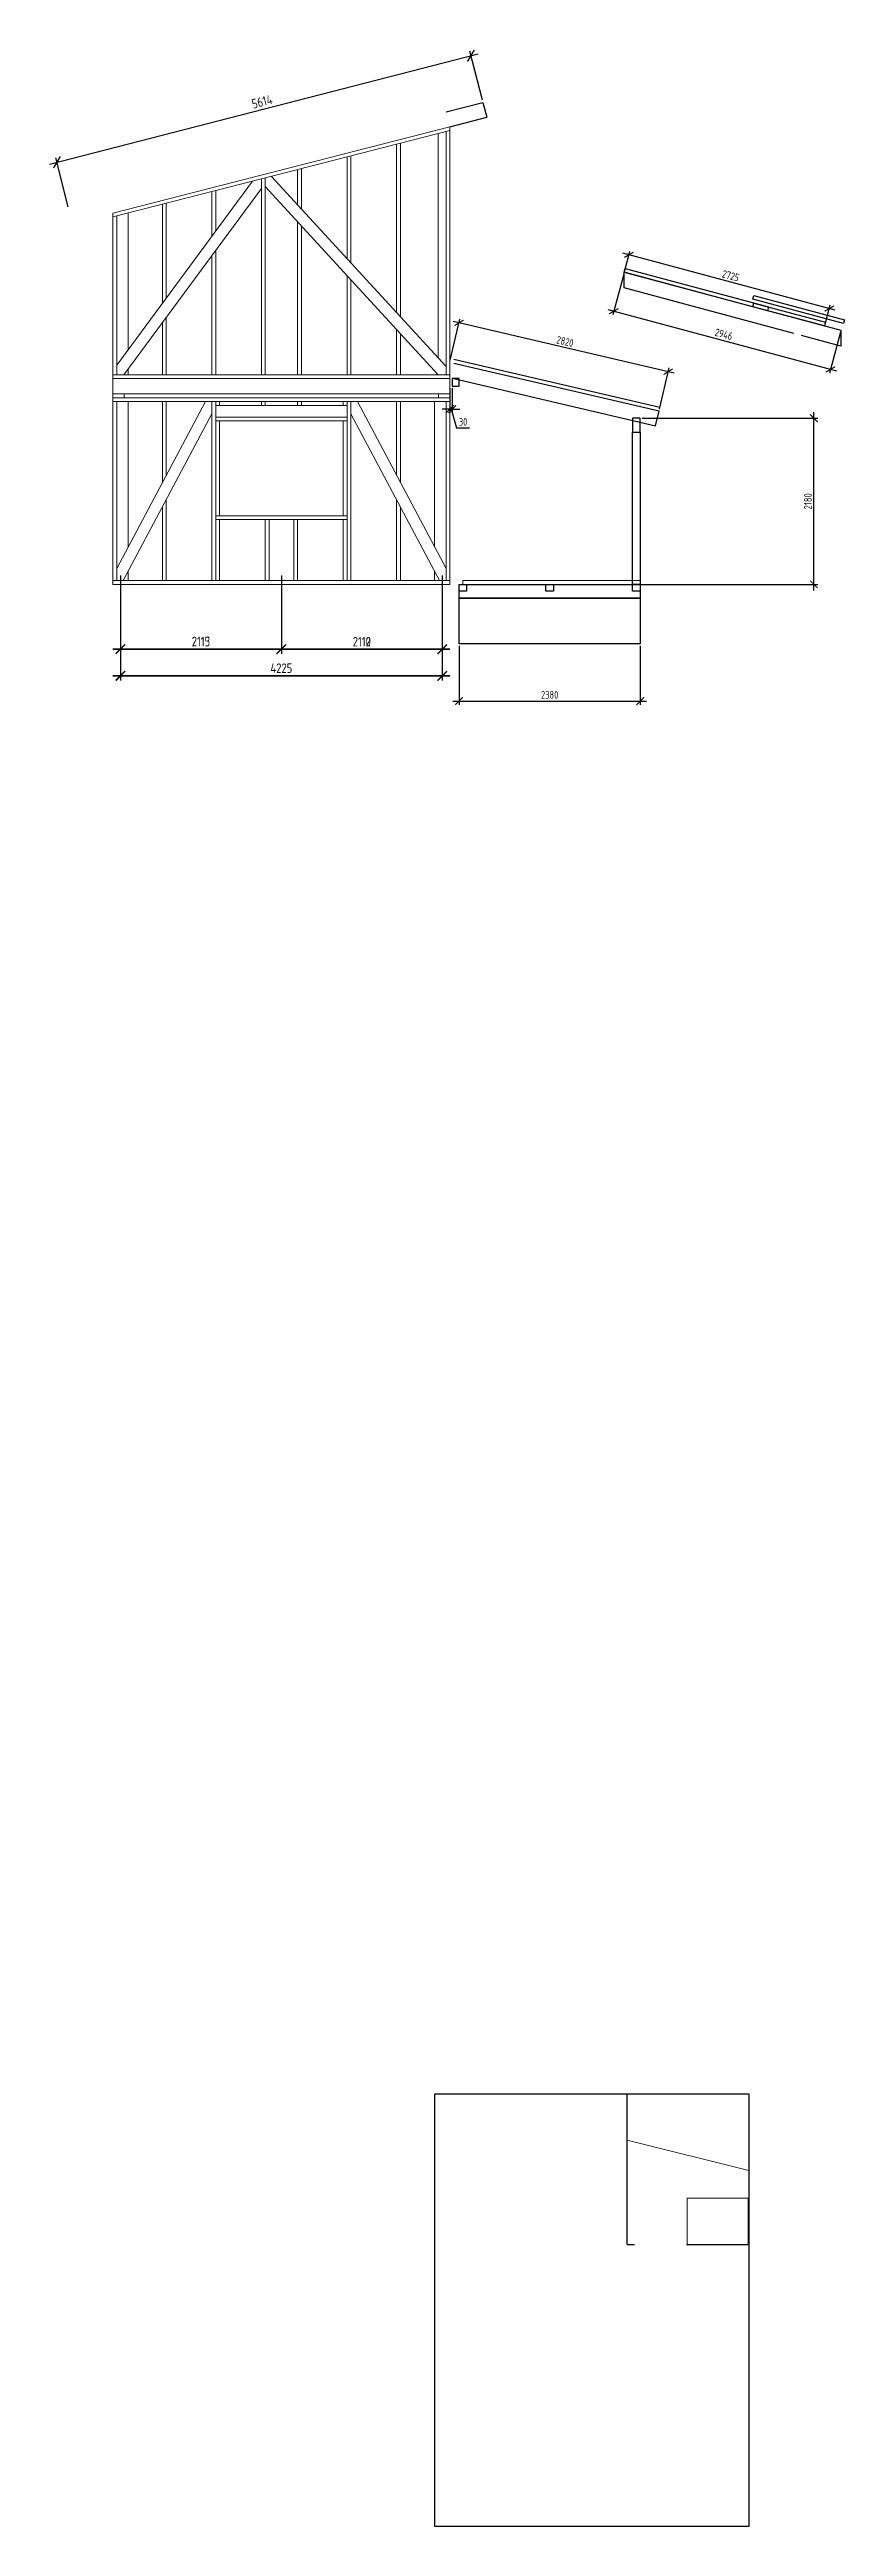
# Model space of a CAD drawing. Header units: millimetres. Extents: x 743280 to 1140305, y -337608 to -106611.
# Drawn here: x 1089932 to 1100371, y -301931 to -269428 of the extents above; entities that cross this region are included whole.
import ezdxf

# ---------------------------------------------------------------- set-up
doc = ezdxf.new("R2010")
doc.units = ezdxf.units.MM
doc.header["$PDMODE"] = 35
doc.linetypes.add('GOST2.303 4', pattern=[7, 5, -2, 0])
doc.layers.get('Defpoints').update_dxf_attribs({"color": 9})
for name, color, linetype, lineweight in [('НЕВИДИМЫЕ', 6, 'GOST2.303 4', 13), ('ОСНОВНЫЕ', 7, 'Continuous', 30), ('РАЗМЕРЫ', 42, 'Continuous', 13), ('СПДС_РАЗМЕРЫ', 42, 'Continuous', 13), ('ТОНКИЕ', 250, 'Continuous', 13)]:
    doc.layers.add(name, color=color, linetype=linetype, lineweight=lineweight)
doc.styles.add('GOST 2.304', font='CS_Gost2304.shx')
doc.dimstyles.new('СПДС', dxfattribs={"dimtxt": 2.5, "dimasz": 2.5, "dimexe": 1.25, "dimexo": 0.625, "dimtad": 1, "dimdec": 0, "dimtxsty": 'GOST 2.304', "dimblk": 'ARCHTICK', "dimblk1": 'ARCHTICK', "dimblk2": 'ARCHTICK', "dimcen": 2.5, "dimdle": 2, "dimadec": 0, "dimazin": 2, "dimtfac": 0.75, "dimtdec": 4, "dimtmove": 1, "dimatfit": 3, "dimfxl": 1, "dimtolj": 1, "dimarcsym": 1})

msp = doc.modelspace()

# ---------------------------------------------------------------- blocks, each defined once
blk = doc.blocks.new('_ArchTick')
at = {"color": 0, "linetype": 'ByBlock', "const_width": 0.15}
blk.add_lwpolyline([(-0.5, -0.5), (0.5, 0.5)], dxfattribs=at)
blk = doc.blocks.new('*D493')
at = {"layer": 'Defpoints', "color": 0, "transparency": 16777216}
for p in [(1090864, -276297), (1095089, -276297), (1090864, -277647)]:
    blk.add_point(p, dxfattribs=at)
at = {"layer": 'РАЗМЕРЫ', "color": 0, "lineweight": -2, "transparency": 16777216}
for p, q in [((1090864, -276328), (1090864, -277710)), ((1095089, -276328), (1095089, -277710)), ((1095189, -277647), (1090764, -277647))]:
    blk.add_line(p, q, dxfattribs=at)
at = {"layer": 'РАЗМЕРЫ', "color": 0, "lineweight": -2, "transparency": 16777216, "xscale": 125, "yscale": 125, "zscale": 125, "rotation": 180}
blk.add_blockref('_ArchTick', (1090864, -277647), dxfattribs=at)
at = {"layer": 'РАЗМЕРЫ', "color": 0, "lineweight": -2, "transparency": 16777216, "xscale": 125, "yscale": 125, "zscale": 125}
blk.add_blockref('_ArchTick', (1095089, -277647), dxfattribs=at)
at = {"layer": 'РАЗМЕРЫ', "color": 0, "transparency": 16777216, "insert": (1092977, -277546), "char_height": 125, "attachment_point": 5, "style": 'GOST 2.304'}
blk.add_mtext('\\A1;4225', dxfattribs=at)
blk = doc.blocks.new('*D494')
at = {"layer": 'Defpoints', "color": 0, "transparency": 16777216}
for p in [(1090864, -276297), (1092977, -276297), (1090864, -277297)]:
    blk.add_point(p, dxfattribs=at)
at = {"layer": 'РАЗМЕРЫ', "color": 0, "lineweight": -2, "transparency": 16777216}
for p, q in [((1090864, -276328), (1090864, -277360)), ((1092977, -276328), (1092977, -277360)), ((1093077, -277297), (1090764, -277297))]:
    blk.add_line(p, q, dxfattribs=at)
at = {"layer": 'РАЗМЕРЫ', "color": 0, "lineweight": -2, "transparency": 16777216, "xscale": 125, "yscale": 125, "zscale": 125, "rotation": 180}
blk.add_blockref('_ArchTick', (1090864, -277297), dxfattribs=at)
at = {"layer": 'РАЗМЕРЫ', "color": 0, "lineweight": -2, "transparency": 16777216, "xscale": 125, "yscale": 125, "zscale": 125}
blk.add_blockref('_ArchTick', (1092977, -277297), dxfattribs=at)
at = {"layer": 'РАЗМЕРЫ', "color": 0, "transparency": 16777216, "insert": (1091921, -277196), "char_height": 125, "attachment_point": 5, "style": 'GOST 2.304'}
blk.add_mtext('\\A1;2115', dxfattribs=at)
blk = doc.blocks.new('*D495')
at = {"layer": 'Defpoints', "color": 0, "transparency": 16777216}
for p in [(1092977, -276297), (1095089, -276297), (1092977, -277297)]:
    blk.add_point(p, dxfattribs=at)
at = {"layer": 'РАЗМЕРЫ', "color": 0, "lineweight": -2, "transparency": 16777216}
for p, q in [((1092977, -276328), (1092977, -277360)), ((1095089, -276328), (1095089, -277360)), ((1095189, -277297), (1092877, -277297))]:
    blk.add_line(p, q, dxfattribs=at)
at = {"layer": 'РАЗМЕРЫ', "color": 0, "lineweight": -2, "transparency": 16777216, "xscale": 125, "yscale": 125, "zscale": 125, "rotation": 180}
blk.add_blockref('_ArchTick', (1092977, -277297), dxfattribs=at)
at = {"layer": 'РАЗМЕРЫ', "color": 0, "lineweight": -2, "transparency": 16777216, "xscale": 125, "yscale": 125, "zscale": 125}
blk.add_blockref('_ArchTick', (1095089, -277297), dxfattribs=at)
at = {"layer": 'РАЗМЕРЫ', "color": 0, "transparency": 16777216, "insert": (1094033, -277198), "char_height": 125, "attachment_point": 5, "style": 'GOST 2.304'}
blk.add_mtext('\\A1;2110', dxfattribs=at)
blk = doc.blocks.new('*D496')
at = {"layer": 'Defpoints', "color": 0, "transparency": 16777216}
for p in [(1090864, -276297), (1095089, -276297), (1095089, -277647)]:
    blk.add_point(p, dxfattribs=at)
at = {"layer": 'РАЗМЕРЫ', "color": 0, "lineweight": -2, "transparency": 16777216}
for p, q in [((1090864, -276328), (1090864, -277710)), ((1095089, -276328), (1095089, -277710)), ((1090764, -277647), (1095189, -277647))]:
    blk.add_line(p, q, dxfattribs=at)
at = {"layer": 'РАЗМЕРЫ', "color": 0, "lineweight": -2, "transparency": 16777216, "xscale": 125, "yscale": 125, "zscale": 125, "rotation": 180}
blk.add_blockref('_ArchTick', (1090864, -277647), dxfattribs=at)
at = {"layer": 'РАЗМЕРЫ', "color": 0, "lineweight": -2, "transparency": 16777216, "xscale": 125, "yscale": 125, "zscale": 125}
blk.add_blockref('_ArchTick', (1095089, -277647), dxfattribs=at)
at = {"layer": 'РАЗМЕРЫ', "color": 0, "transparency": 16777216, "insert": (1092977, -277546), "char_height": 125, "attachment_point": 5, "style": 'GOST 2.304'}
blk.add_mtext('\\A1;4225', dxfattribs=at)
blk = doc.blocks.new('*D497')
at = {"layer": 'Defpoints', "color": 0, "transparency": 16777216}
for p in [(1090864, -276297), (1092977, -276297), (1092977, -277297)]:
    blk.add_point(p, dxfattribs=at)
at = {"layer": 'РАЗМЕРЫ', "color": 0, "lineweight": -2, "transparency": 16777216}
for p, q in [((1090864, -276328), (1090864, -277360)), ((1092977, -276328), (1092977, -277360)), ((1090764, -277297), (1093077, -277297))]:
    blk.add_line(p, q, dxfattribs=at)
at = {"layer": 'РАЗМЕРЫ', "color": 0, "lineweight": -2, "transparency": 16777216, "xscale": 125, "yscale": 125, "zscale": 125, "rotation": 180}
blk.add_blockref('_ArchTick', (1090864, -277297), dxfattribs=at)
at = {"layer": 'РАЗМЕРЫ', "color": 0, "lineweight": -2, "transparency": 16777216, "xscale": 125, "yscale": 125, "zscale": 125}
blk.add_blockref('_ArchTick', (1092977, -277297), dxfattribs=at)
at = {"layer": 'РАЗМЕРЫ', "color": 0, "transparency": 16777216, "insert": (1091921, -277196), "char_height": 125, "attachment_point": 5, "style": 'GOST 2.304'}
blk.add_mtext('\\A1;2113', dxfattribs=at)
blk = doc.blocks.new('*D498')
at = {"layer": 'Defpoints', "color": 0, "transparency": 16777216}
for p in [(1092977, -276297), (1095089, -276297), (1095089, -277297)]:
    blk.add_point(p, dxfattribs=at)
at = {"layer": 'РАЗМЕРЫ', "color": 0, "lineweight": -2, "transparency": 16777216}
for p, q in [((1092977, -276328), (1092977, -277360)), ((1095089, -276328), (1095089, -277360)), ((1092877, -277297), (1095189, -277297))]:
    blk.add_line(p, q, dxfattribs=at)
at = {"layer": 'РАЗМЕРЫ', "color": 0, "lineweight": -2, "transparency": 16777216, "xscale": 125, "yscale": 125, "zscale": 125, "rotation": 180}
blk.add_blockref('_ArchTick', (1092977, -277297), dxfattribs=at)
at = {"layer": 'РАЗМЕРЫ', "color": 0, "lineweight": -2, "transparency": 16777216, "xscale": 125, "yscale": 125, "zscale": 125}
blk.add_blockref('_ArchTick', (1095089, -277297), dxfattribs=at)
at = {"layer": 'РАЗМЕРЫ', "color": 0, "transparency": 16777216, "insert": (1094033, -277198), "char_height": 125, "attachment_point": 5, "style": 'GOST 2.304'}
blk.add_mtext('\\A1;2112', dxfattribs=at)
blk = doc.blocks.new('*D566')
at = {"layer": 'Defpoints', "color": 0, "transparency": 16777216}
for p in [(1097690, -274267), (1099970, -274267), (1097640, -276447)]:
    blk.add_point(p, dxfattribs=at)
at = {"layer": 'СПДС_РАЗМЕРЫ', "color": 0, "lineweight": -2, "transparency": 16777216}
for p, q in [((1097715, -274267), (1100020, -274267)), ((1099970, -276527), (1099970, -274187)), ((1097665, -276447), (1100020, -276447))]:
    blk.add_line(p, q, dxfattribs=at)
at = {"layer": 'СПДС_РАЗМЕРЫ', "color": 0, "lineweight": -2, "transparency": 16777216, "xscale": 100, "yscale": 100, "zscale": 100}
for p, rotation in [((1099970, -274267), 90), ((1099970, -276447), 270)]:
    blk.add_blockref('_ArchTick', p, dxfattribs=dict(at, rotation=rotation))
at = {"layer": 'СПДС_РАЗМЕРЫ', "color": 0, "transparency": 16777216, "insert": (1099891, -275357), "char_height": 100, "attachment_point": 5, "rotation": 90, "style": 'GOST 2.304'}
blk.add_mtext('\\A1;2180', dxfattribs=at)
blk = doc.blocks.new('*D567')
at = {"layer": 'Defpoints', "color": 0, "ltscale": 40, "transparency": 16777216}
for p in [(1095310, -273015), (1095190, -273530), (1097936, -274170)]:
    blk.add_point(p, dxfattribs=at)
at = {"layer": 'ОСНОВНЫЕ', "color": 0, "lineweight": -2, "ltscale": 40, "transparency": 16777216}
for p, q in [((1095195, -273506), (1095321, -272967)), ((1098134, -273674), (1095232, -272997)), ((1097942, -274146), (1098067, -273607))]:
    blk.add_line(p, q, dxfattribs=at)
at = {"layer": 'ОСНОВНЫЕ', "color": 0, "lineweight": -2, "ltscale": 40, "transparency": 16777216, "xscale": 100, "yscale": 100, "zscale": 100}
for p, rotation in [((1095310, -273015), 166.874100145991), ((1098056, -273656), 346.874100145991)]:
    blk.add_blockref('_ArchTick', p, dxfattribs=dict(at, rotation=rotation))
at = {"layer": 'ОСНОВНЫЕ', "color": 0, "ltscale": 40, "transparency": 16777216, "insert": (1096701, -273259), "char_height": 100, "attachment_point": 5, "rotation": 346.8741, "style": 'GOST 2.304'}
blk.add_mtext('\\A1;2820', dxfattribs=at)
blk = doc.blocks.new('*D568')
at = {"layer": 'Defpoints', "color": 0, "ltscale": 40, "transparency": 16777216}
for p in [(1097479, -272350), (1100325, -273113), (1100188, -273625)]:
    blk.add_point(p, dxfattribs=at)
at = {"layer": 'ОСНОВНЫЕ', "color": 0, "lineweight": -2, "ltscale": 40, "transparency": 16777216}
for p, q in [((1097472, -272374), (1097329, -272910)), ((1097264, -272841), (1100265, -273645)), ((1100318, -273137), (1100175, -273673))]:
    blk.add_line(p, q, dxfattribs=at)
at = {"layer": 'ОСНОВНЫЕ', "color": 0, "lineweight": -2, "ltscale": 40, "transparency": 16777216, "xscale": 100, "yscale": 100, "zscale": 100}
for p, rotation in [((1097342, -272862), 165.0000000000002), ((1100188, -273625), 345.0000000000002)]:
    blk.add_blockref('_ArchTick', p, dxfattribs=dict(at, rotation=rotation))
at = {"layer": 'ОСНОВНЫЕ', "color": 0, "ltscale": 40, "transparency": 16777216, "insert": (1098786, -273164), "char_height": 100, "attachment_point": 5, "rotation": 345, "style": 'GOST 2.304'}
blk.add_mtext('\\A1;2946', dxfattribs=at)
blk = doc.blocks.new('*D569')
at = {"layer": 'Defpoints', "color": 0, "transparency": 16777216}
for p in [(1095190, -273847), (1095220, -273847), (1095190, -274147)]:
    blk.add_point(p, dxfattribs=at)
at = {"layer": 'СПДС_РАЗМЕРЫ', "color": 0, "lineweight": -2, "transparency": 16777216}
for p, q in [((1095190, -273872), (1095190, -274197)), ((1095220, -273872), (1095220, -274197)), ((1095190, -274147), (1095090, -274147)), ((1095220, -274147), (1095190, -274147)), ((1095220, -274147), (1095190, -274147)), ((1095205, -274147), (1095278, -274391)), ((1095220, -274147), (1095320, -274147)), ((1095278, -274391), (1095448, -274391))]:
    blk.add_line(p, q, dxfattribs=at)
at = {"layer": 'СПДС_РАЗМЕРЫ', "color": 0, "lineweight": -2, "transparency": 16777216, "xscale": 100, "yscale": 100, "zscale": 100}
blk.add_blockref('_ArchTick', (1095190, -274147), dxfattribs=at)
at = {"layer": 'СПДС_РАЗМЕРЫ', "color": 0, "lineweight": -2, "transparency": 16777216, "xscale": 100, "yscale": 100, "zscale": 100, "rotation": 180}
blk.add_blockref('_ArchTick', (1095220, -274147), dxfattribs=at)
at = {"layer": 'СПДС_РАЗМЕРЫ', "color": 0, "transparency": 16777216, "insert": (1095363, -274314), "char_height": 100, "attachment_point": 5, "style": 'GOST 2.304'}
blk.add_mtext('\\A1;30', dxfattribs=at)
blk = doc.blocks.new('*D570')
at = {"layer": 'Defpoints', "color": 0, "ltscale": 50, "transparency": 16777216}
for p in [(1095466, -269509), (1095624, -270122), (1090187, -271521)]:
    blk.add_point(p, dxfattribs=at)
at = {"layer": 'СПДС_РАЗМЕРЫ', "color": 0, "lineweight": -2, "ltscale": 50, "transparency": 16777216}
for p, q in [((1089932, -270933), (1095563, -269484)), ((1095616, -270092), (1095451, -269449)), ((1090179, -271491), (1090014, -270848))]:
    blk.add_line(p, q, dxfattribs=at)
at = {"layer": 'СПДС_РАЗМЕРЫ', "color": 0, "lineweight": -2, "ltscale": 50, "transparency": 16777216, "xscale": 125, "yscale": 125, "zscale": 125}
for p, rotation in [((1095466, -269509), 14.42975224968009), ((1090029, -270908), 194.42975224968)]:
    blk.add_blockref('_ArchTick', p, dxfattribs=dict(at, rotation=rotation))
at = {"layer": 'СПДС_РАЗМЕРЫ', "color": 0, "ltscale": 50, "transparency": 16777216, "insert": (1092723, -270112), "char_height": 125, "attachment_point": 5, "rotation": 14.4298, "style": 'GOST 2.304'}
blk.add_mtext('\\A1;5614', dxfattribs=at)
blk = doc.blocks.new('*D571')
at = {"layer": 'Defpoints', "color": 0, "ltscale": 40, "transparency": 16777216}
for p in [(1097479, -272350), (1097540, -272122), (1100111, -273056)]:
    blk.add_point(p, dxfattribs=at)
at = {"layer": 'ОСНОВНЫЕ', "color": 0, "lineweight": -2, "ltscale": 40, "transparency": 16777216}
for p, q in [((1100249, -272848), (1097462, -272101)), ((1097485, -272326), (1097553, -272074)), ((1100117, -273031), (1100185, -272779))]:
    blk.add_line(p, q, dxfattribs=at)
at = {"layer": 'ОСНОВНЫЕ', "color": 0, "lineweight": -2, "ltscale": 40, "transparency": 16777216, "xscale": 100, "yscale": 100, "zscale": 100}
for p, rotation in [((1097540, -272122), 165.0000000000076), ((1100172, -272827), 345.0000000000076)]:
    blk.add_blockref('_ArchTick', p, dxfattribs=dict(at, rotation=rotation))
at = {"layer": 'ОСНОВНЫЕ', "color": 0, "ltscale": 40, "transparency": 16777216, "insert": (1098877, -272397), "char_height": 100, "attachment_point": 5, "rotation": 345, "style": 'GOST 2.304'}
blk.add_mtext('\\A1;2725', dxfattribs=at)
blk = doc.blocks.new('*D572')
at = {"layer": 'Defpoints', "color": 0, "transparency": 16777216}
for p in [(1095310, -277227), (1097690, -277227), (1097690, -277977)]:
    blk.add_point(p, dxfattribs=at)
at = {"layer": 'СПДС_РАЗМЕРЫ', "color": 0, "lineweight": -2, "transparency": 16777216}
for p, q in [((1095310, -277252), (1095310, -278027)), ((1097690, -277252), (1097690, -278027)), ((1095230, -277977), (1097770, -277977))]:
    blk.add_line(p, q, dxfattribs=at)
at = {"layer": 'СПДС_РАЗМЕРЫ', "color": 0, "lineweight": -2, "transparency": 16777216, "xscale": 100, "yscale": 100, "zscale": 100, "rotation": 180}
blk.add_blockref('_ArchTick', (1095310, -277977), dxfattribs=at)
at = {"layer": 'СПДС_РАЗМЕРЫ', "color": 0, "lineweight": -2, "transparency": 16777216, "xscale": 100, "yscale": 100, "zscale": 100}
blk.add_blockref('_ArchTick', (1097690, -277977), dxfattribs=at)
at = {"layer": 'СПДС_РАЗМЕРЫ', "color": 0, "transparency": 16777216, "insert": (1096500, -277896), "char_height": 100, "attachment_point": 5, "style": 'GOST 2.304'}
blk.add_mtext('\\A1;2380', dxfattribs=at)

# ---------------------------------------------------------------- dimensions: what is measured, and where the dimension line sits
at = {"layer": 'ОСНОВНЫЕ', "ltscale": 40}
for p1, p2, distance, picture, middle in [((1097478.7, -272350.3), (1100324.7, -273112.9), -529.8, '*D568', (1098785.7, -273164.3)), ((1100110.8, -273055.5), (1097478.7, -272350.3), -236.1, '*D571', (1098876.8, -272396.6)), ((1097936, -274170.5), (1095189.6, -273530), -528.5, '*D567', (1096700.7, -273258.8))]:
    dim = msp.add_aligned_dim(p1=p1, p2=p2, distance=distance, dimstyle='СПДС', override={"dimscale": 40}, dxfattribs=at)
    dim.commit()
    dim.dimension.update_dxf_attribs({"geometry": picture, "text_midpoint": middle})
at = {"layer": 'РАЗМЕРЫ'}
for base, p1, p2, override, picture, middle in [((1090864.1, -277647.1), (1095089.1, -276297.1), (1090864.1, -276297.1), {"dimscale": 50, "dimlfac": 1, "dimtxsty": 'GOST 2.304', "dimblk1": 'ArchTick', "dimblk2": 'ArchTick', "dimsah": 1, "dimtolj": 1}, '*D493', (1092976.6, -277545.9)), ((1090864.1, -277297.1), (1092977.1, -276297.1), (1090864.1, -276297.1), {"dimscale": 50, "dimlfac": 1, "dimrnd": 5, "dimtxsty": 'GOST 2.304', "dimblk1": 'ArchTick', "dimblk2": 'ArchTick', "dimsah": 1, "dimtolj": 1}, '*D494', (1091920.6, -277195.9)), ((1095089.1, -277647.1), (1090864.1, -276297.1), (1095089.1, -276297.1), {"dimscale": 50}, '*D496', (1092976.6, -277545.9)), ((1092977.1, -277297.1), (1090864.1, -276297.1), (1092977.1, -276297.1), {"dimscale": 50}, '*D497', (1091920.6, -277195.9)), ((1092977.1, -277297.1), (1095089.1, -276297.1), (1092977.1, -276297.1), {"dimscale": 50, "dimlfac": 1, "dimrnd": 5, "dimtxsty": 'GOST 2.304', "dimblk1": 'ArchTick', "dimblk2": 'ArchTick', "dimsah": 1, "dimtolj": 1}, '*D495', (1094033.1, -277198.5)), ((1095089.1, -277297.1), (1092977.1, -276297.1), (1095089.1, -276297.1), {"dimscale": 50}, '*D498', (1094033.1, -277198.5))]:
    dim = msp.add_linear_dim(base=base, p1=p1, p2=p2, dimstyle='СПДС', override=override, dxfattribs=at)
    dim.commit()
    dim.dimension.update_dxf_attribs({"geometry": picture, "text_midpoint": middle})
at = {"layer": 'СПДС_РАЗМЕРЫ', "ltscale": 50}
dim = msp.add_aligned_dim(p1=(1090186.9, -271521.3), p2=(1095624, -270122.3), distance=633, dimstyle='СПДС', override={"dimscale": 50}, dxfattribs=at)
dim.commit()
dim.dimension.update_dxf_attribs({"geometry": '*D570', "text_midpoint": (1092722.8, -270111.9)})
at = {"layer": 'СПДС_РАЗМЕРЫ'}
for base, p1, p2, picture, middle in [((1095189.6, -274147.1), (1095219.6, -273847.1), (1095189.6, -273847.1), '*D569', (1095302.7, -274313.7)), ((1097689.6, -277977.1), (1095309.6, -277227.1), (1097689.6, -277227.1), '*D572', (1096499.6, -277896.1))]:
    dim = msp.add_linear_dim(base=base, p1=p1, p2=p2, dimstyle='СПДС', override={"dimscale": 40}, dxfattribs=at)
    dim.commit()
    dim.dimension.update_dxf_attribs({"geometry": picture, "text_midpoint": middle})
dim = msp.add_linear_dim(base=(1099969.6, -274267.1), p1=(1097639.6, -276447.1), p2=(1097689.6, -274267.1), angle=90, dimstyle='СПДС', override={"dimscale": 40}, dxfattribs=at)
dim.commit()
dim.dimension.update_dxf_attribs({"geometry": '*D566', "text_midpoint": (1099890.7, -275357.1)})

# ---------------------------------------------------------------- linework, layer by layer
at = {"layer": 'НЕВИДИМЫЕ', "ltscale": 50}
msp.add_line((1097589.6, -276397.1), (1097689.6, -276397.1), dxfattribs=at)
at = {"layer": 'ОСНОВНЫЕ', "ltscale": 100}
for p, q in [((1095139.8, -270246.9), (1095624, -270122.3)), ((1095189.6, -270440.5), (1095673.8, -270316)), ((1095624, -270122.3), (1095673.8, -270316)), ((1097516.4, -298230.8), (1097516.4, -296255.8)), ((1097516.4, -298230.8), (1097615.7, -298230.8)), ((1098295.7, -298230.8), (1099116.4, -298230.8))]:
    msp.add_line(p, q, dxfattribs=at)
at = {"layer": 'ОСНОВНЫЕ', "ltscale": 50}
for p, q in [((1095239.6, -273490.4), (1097947.4, -274121.8)), ((1095239.6, -273541.7), (1097936, -274170.5)), ((1095239.6, -273747.1), (1097890.6, -274365.2)), ((1097890.6, -274365.2), (1097936, -274170.5)), ((1095309.6, -276537.1), (1095309.6, -276447.1)), ((1095409.6, -276537.1), (1095309.6, -276537.1)), ((1095409.6, -276447.1), (1095409.6, -276537.1)), ((1096449.6, -276537.1), (1096449.6, -276447.1)), ((1096549.6, -276537.1), (1096449.6, -276537.1)), ((1096549.6, -276447.1), (1096549.6, -276537.1)), ((1097589.6, -276537.1), (1097589.6, -276447.1)), ((1097689.6, -276537.1), (1097589.6, -276537.1)), ((1097689.6, -276447.1), (1097689.6, -276537.1))]:
    msp.add_line(p, q, dxfattribs=at)
at = {"layer": 'ОСНОВНЫЕ', "color": 5, "ltscale": 50}
for points in [[(1097491.6, -272302), (1099375.1, -272806.7), (1099362.2, -272855), (1097478.7, -272350.3)], [(1099182, -272654.9), (1100371.4, -272973.6), (1100358.5, -273021.9), (1099169, -272703.2)], [(1099182, -272754.9), (1100123.7, -273007.3), (1100110.8, -273055.5), (1099169, -272803.2)]]:
    msp.add_lwpolyline(points, close=True, dxfattribs=at)
at = {"layer": 'ОСНОВНЫЕ', "ltscale": 50}
msp.add_lwpolyline([(1099706.9, -273154.4), (1097478.7, -272557.3), (1097478.7, -272350.3), (1100324.7, -273112.9), (1100324.7, -273319.9), (1099806.9, -273181.2)], dxfattribs=at)
for points in [[(1095219.6, -273847.1), (1095309.6, -273847.1), (1095309.6, -273747.1), (1095219.6, -273747.1)], [(1097589.6, -274447.1), (1097689.6, -274447.1), (1097689.6, -274267.1), (1097589.6, -274267.1)], [(1097689.6, -276447.1), (1097589.6, -276447.1), (1097589.6, -274447.1), (1097689.6, -274447.1)], [(1095309.6, -276447.1), (1097689.6, -276447.1), (1097689.6, -276627.1), (1095309.6, -276627.1)], [(1095309.6, -276627.1), (1097689.6, -276627.1), (1097689.6, -277227.1), (1095309.6, -277227.1)]]:
    msp.add_lwpolyline(points, close=True, dxfattribs=at)
at = {"layer": 'ОСНОВНЫЕ', "lineweight": 13, "ltscale": 50}
msp.add_lwpolyline([(1095359.6, -276397.1), (1097589.6, -276397.1), (1097589.6, -276447.1), (1095359.6, -276447.1)], close=True, dxfattribs=at)
at = {"layer": 'ОСНОВНЫЕ', "ltscale": 100}
msp.add_lwpolyline([(1099116.4, -301930.8), (1094991.4, -301930.8), (1094991.4, -296255.8), (1099116.4, -296255.8)], close=True, dxfattribs=at)
at = {"layer": 'ТОНКИЕ', "ltscale": 100}
for p, q in [((1095189.6, -270440.5), (1090764.6, -271574)), ((1095189.6, -270492.2), (1093173.9, -271008.5)), ((1093264.6, -270985.2), (1090764.6, -271625.6)), ((1092599.6, -271155.6), (1090814.6, -273570.9)), ((1092714.6, -271252.3), (1090907.9, -273697.1)), ((1095037.7, -273697.1), (1092764.6, -271224.1)), ((1095139.6, -273586.2), (1092847.1, -271092.2)), ((1090764.6, -271574), (1090764.6, -273747.1)), ((1095139.6, -273697.1), (1090764.6, -273697.1)), ((1090764.6, -273947.1), (1090764.6, -273747.1)), ((1090764.6, -273747.1), (1095189.6, -273747.1)), ((1095189.6, -273747.1), (1090764.6, -273747.1)), ((1095189.6, -273947.1), (1090764.6, -273947.1)), ((1090914.6, -273997.1), (1090914.6, -273947.1)), ((1095039.6, -273947.1), (1090914.6, -273947.1)), ((1095039.6, -273997.1), (1095039.6, -273947.1)), ((1095189.6, -273697.1), (1095139.6, -273697.1)), ((1095189.6, -273747.1), (1095189.6, -273947.1)), ((1090764.6, -273997.1), (1090764.6, -276397.1)), ((1090814.6, -274047.1), (1090814.6, -276397.1)), ((1090814.6, -276237.4), (1091979.7, -274047.1)), ((1090899.6, -276397.1), (1092064.6, -274206.8)), ((1090964.6, -274047.1), (1090964.6, -275955.4)), ((1091414.6, -274047.1), (1091414.6, -275109.4)), ((1091464.6, -274047.1), (1091464.6, -275015.4)), ((1092064.6, -274047.1), (1092064.6, -276397.1)), ((1092064.6, -274047.1), (1092064.6, -276397.1)), ((1092064.6, -274197.1), (1092064.6, -274252.1)), ((1092114.6, -274047.1), (1092114.6, -276397.1)), ((1092114.6, -274097.1), (1093839.6, -274097.1)), ((1092114.6, -274197.1), (1092114.6, -274252.1)), ((1092114.6, -274252.1), (1093839.6, -274252.1)), ((1092114.6, -274302.1), (1093839.6, -274302.1)), ((1092164.6, -274097.1), (1092164.6, -274047.1)), ((1092164.6, -275547.1), (1092164.6, -274302.1)), ((1092714.6, -274047.1), (1092714.6, -274097.1)), ((1092764.6, -274047.1), (1092764.6, -274097.1)), ((1093189.6, -274047.1), (1093189.6, -274097.1)), ((1093239.6, -274047.1), (1093239.6, -274097.1)), ((1093789.6, -274047.1), (1093789.6, -274097.1)), ((1093789.6, -275547.1), (1093789.6, -274302.1)), ((1093839.6, -274047.1), (1093839.6, -276397.1)), ((1093839.6, -274197.1), (1093839.6, -274252.1)), ((1093889.6, -274047.1), (1093889.6, -276397.1)), ((1095054.7, -276397.1), (1093889.6, -274206.8)), ((1095139.6, -276237.4), (1093974.6, -274047.1)), ((1094489.6, -274047.1), (1094489.6, -275015.4)), ((1094539.6, -274047.1), (1094539.6, -275109.4)), ((1094989.6, -274047.1), (1094989.6, -275955.4)), ((1095139.6, -274047.1), (1095139.6, -276397.1)), ((1095189.6, -273997.1), (1095189.6, -276447.1)), ((1091414.6, -275428.8), (1091414.6, -276397.1)), ((1091464.6, -275334.8), (1091464.6, -276397.1)), ((1092064.6, -275597.1), (1092064.6, -276397.1)), ((1092064.6, -275597.1), (1092064.6, -276397.1)), ((1092114.6, -275547.1), (1093839.6, -275547.1)), ((1092114.6, -275597.1), (1093839.6, -275597.1)), ((1092164.6, -275597.1), (1092164.6, -276397.1)), ((1092164.6, -275597.1), (1092164.6, -276397.1)), ((1092764.6, -275597.1), (1092764.6, -276397.1)), ((1092814.6, -275597.1), (1092814.6, -276397.1)), ((1092814.6, -275597.1), (1092814.6, -276397.1)), ((1093139.6, -275597.1), (1093139.6, -276397.1)), ((1093189.6, -275597.1), (1093189.6, -276397.1)), ((1093189.6, -275597.1), (1093189.6, -276397.1)), ((1093789.6, -275597.1), (1093789.6, -276397.1)), ((1093839.6, -275597.1), (1093839.6, -276397.1)), ((1093839.6, -275597.1), (1093839.6, -276397.1)), ((1094489.6, -275334.8), (1094489.6, -276397.1)), ((1094539.6, -275428.8), (1094539.6, -276397.1)), ((1090964.6, -276274.8), (1090964.6, -276397.1)), ((1094989.6, -276274.8), (1094989.6, -276397.1))]:
    msp.add_line(p, q, dxfattribs=at)
at = {"layer": 'ТОНКИЕ', "ltscale": 50}
msp.add_line((1097516.4, -296859.9), (1099116.4, -297258), dxfattribs=at)
msp.add_lwpolyline([(1090764.6, -276447.1), (1090764.6, -271574), (1095189.6, -270440.5), (1095189.6, -276447.1), (1090764.6, -276447.1)], dxfattribs=at)
at = {"layer": 'ТОНКИЕ', "ltscale": 100}
for points in [[(1094489.6, -272879.1), (1094489.6, -270671.5)], [(1094539.6, -270658.7), (1094539.6, -272933.5)], [(1095034.6, -273472), (1095034.6, -270531.9)], [(1095139.6, -273697.1), (1095139.6, -270505)], [(1095189.6, -270440.5), (1095189.6, -273747.1)], [(1093189.6, -271464.8), (1093189.6, -271004.5)], [(1093239.6, -270991.7), (1093239.6, -271519.2)], [(1093839.6, -272172), (1093839.6, -270838)], [(1093889.6, -270825.2), (1093889.6, -272226.4)], [(1092064.6, -271292.6), (1092064.6, -271879.5)], [(1092114.6, -271811.8), (1092114.6, -271279.8)], [(1092714.6, -271126.1), (1092714.6, -273697.1)], [(1092764.6, -273697.1), (1092764.6, -271113.3)], [(1090814.6, -271612.8), (1090814.6, -273697.1)], [(1090964.6, -271574.4), (1090964.6, -273367.9)], [(1091414.6, -271459.1), (1091414.6, -272759)], [(1091464.6, -272691.3), (1091464.6, -271446.3)], [(1093189.6, -273697.1), (1093189.6, -271686.5)], [(1093239.6, -271740.9), (1093239.6, -273697.1)], [(1092064.6, -272131.8), (1092064.6, -273697.1)], [(1092114.6, -273697.1), (1092114.6, -272064.2)], [(1093839.6, -273697.1), (1093839.6, -272393.6)], [(1093889.6, -272448), (1093889.6, -273697.1)], [(1091414.6, -273011.4), (1091414.6, -273697.1)], [(1091464.6, -273697.1), (1091464.6, -272943.7)], [(1094489.6, -273697.1), (1094489.6, -273100.8)], [(1094539.6, -273155.2), (1094539.6, -273697.1)], [(1090964.6, -273620.3), (1090964.6, -273697.1)], [(1095034.6, -273697.1), (1095034.6, -273693.7)], [(1092014.6, -274047.1), (1090764.6, -274047.1), (1090764.6, -273997.1), (1095189.6, -273997.1), (1095189.6, -274047.1), (1093889.6, -274047.1)], [(1093960.1, -274047.1), (1091994.1, -274047.1)], [(1095189.6, -276397.1), (1095189.6, -276397.1), (1095189.6, -276447.1), (1090764.6, -276447.1), (1090764.6, -276397.1), (1090814.6, -276397.1)], [(1090814.6, -276397.1), (1095189.6, -276397.1)]]:
    msp.add_lwpolyline(points, dxfattribs=at)
at = {"layer": 'ТОНКИЕ', "ltscale": 50}
msp.add_lwpolyline([(1099106.1, -298230.8), (1098306.1, -298230.8), (1098306.1, -297620.8), (1099106.1, -297620.8)], close=True, dxfattribs=at)

msp.set_redraw_order([(e.dxf.handle, doc.entitydb.next_handle()) for e in msp.query("TEXT MTEXT ATTDEF DIMENSION ARC_DIMENSION")])  # texts and dimensions are drawn at this point

doc.saveas('drawing.dxf')
